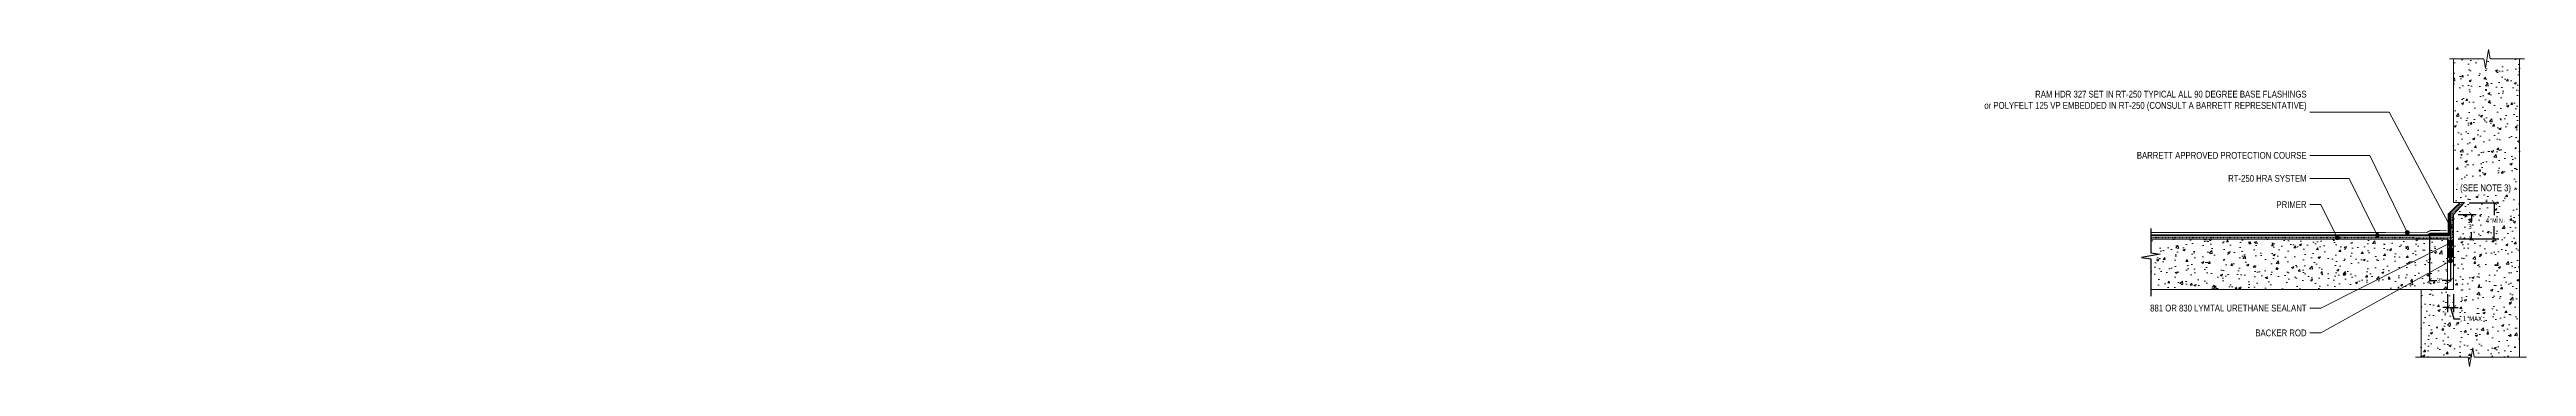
# Model space of a CAD drawing. Header units: feet. Extents: x -335 to 384, y -12 to 38.
# Drawn here: x -335.2 to 59.9, y -12.3 to 38.3 of the extents above; entities that cross this region are included whole.
import ezdxf
from ezdxf import colors
from ezdxf.entities.mleader import LeaderData, LeaderLine
from ezdxf.math import Vec2, Vec3

# ---------------------------------------------------------------- set-up
doc = ezdxf.new("R2010")
doc.units = ezdxf.units.FT
doc.header["$MEASUREMENT"] = 0
doc.linetypes.add('Dashed - Dense', pattern=[0.8, 0.5, -0.3])
doc.linetypes.add('DASHED2', pattern=[0.1875, 0.125, -0.0625])
for name, color, linetype, lineweight in [('Dimensions', 20, 'Continuous', 0), ('New_0_Pen_No__1', 7, 'Continuous', 0), ('New_G - Drawings.2D_Pen_No__7', 7, 'Continuous', 0), ('Others', 190, 'Continuous', 0), ('RAM HDR 327', 63, 'Continuous', 0), ('RT-250 HRA SYSTEM LIQUID', 241, 'Continuous', 0), ('RT-250 HRA SYSTEM MESH', 3, 'Continuous', 0), ('Text', 20, 'Continuous', 0)]:
    doc.layers.add(name, color=color, linetype=linetype, lineweight=lineweight)
for name, color, linetype, lineweight, true_color in [('Drafting Fills_Pen_No__116', 7, 'Continuous', 0, 0xa6a6a6), ('New_Drafting Fills_Pen_No__49', 7, 'Continuous', 0, 0x2e5b5c), ('Protection Course', 7, 'Dashed - Dense', 0, 0x216123)]:
    doc.layers.add(name, color=color, linetype=linetype, lineweight=lineweight, true_color=true_color)
doc.layers.add('Primer', color=32, linetype='DASHED2')
doc.styles.add('Annotative', font='tahoma.ttf')
doc.styles.get("Standard").update_dxf_attribs({"font": 'ARIALN.TTF'})
doc.dimstyles.new('Annotative', dxfattribs={"dimscale": 0, "dimtxt": 0.09375, "dimasz": 0.09375, "dimexe": 0.09375, "dimexo": 0.09375, "dimgap": 0.0625, "dimtad": 0, "dimtih": 1, "dimtoh": 1, "dimlfac": -1, "dimzin": 3, "dimdsep": 46, "dimlunit": 4, "dimtxsty": 'Annotative', "dimblk": 'ARCHTICK', "dimcen": 0.09, "dimclrd": 256, "dimclre": 256, "dimclrt": 256, "dimadec": 0, "dimazin": 2, "dimtfac": 1, "dimtix": 1, "dimtofl": 0, "dimtmove": 1, "dimatfit": 1, "dimldrblk": 'CLOSEDBLANK', "dimfxl": 1, "dimtfill": 1, "dimtolj": 1, "dimtzin": 0, "dimarcsym": 0})
doc.dimstyles.get("Standard").update_dxf_attribs({"dimtxt": 0.18, "dimasz": 0.18, "dimexe": 0.18, "dimexo": 0.0625, "dimgap": 0.09, "dimtad": 0, "dimtih": 1, "dimtoh": 1, "dimdec": 4, "dimzin": 0, "dimdsep": 46, "dimtxsty": 'Standard', "dimcen": 0.09, "dimadec": 0, "dimazin": 0, "dimtfac": 1, "dimtdec": 4, "dimtofl": 0, "dimtmove": 0, "dimatfit": 3, "dimfxl": 1, "dimtolj": 1, "dimtzin": 0, "dimarcsym": 0})

# ---------------------------------------------------------------- blocks, each defined once
blk = doc.blocks.new('_ArchTick')
at = {"color": 0, "linetype": 'ByBlock', "const_width": 0.15}
blk.add_lwpolyline([(-0.5, -0.5), (0.5, 0.5)], dxfattribs=at)
blk = doc.blocks.new('*D169')
at = {"layer": 'Defpoints', "color": 0, "transparency": 16777216}
for p in [(48.27, 11.98), (48.27, 8.08)]:
    blk.add_point(p, dxfattribs=at)
at = {"layer": 'Dimensions', "lineweight": -2, "transparency": 16777216}
for p, q in [((49.02, 11.98), (51.87, 11.98)), ((51.12, 11.98), (51.12, 10.92)), ((49.02, 8.08), (51.87, 8.08)), ((51.12, 8.08), (51.12, 9.14))]:
    blk.add_line(p, q, dxfattribs=at)
at = {"layer": 'Dimensions', "lineweight": -2, "transparency": 16777216, "xscale": 0.75, "yscale": 0.75, "zscale": 0.75}
for p, rotation in [((51.12, 11.98), 90), ((51.12, 8.08), 270)]:
    blk.add_blockref('_ArchTick', p, dxfattribs=dict(at, rotation=rotation))
at = {"layer": 'Dimensions', "transparency": 16777216, "insert": (51.12, 10.03), "char_height": 0.75, "attachment_point": 5, "style": 'Annotative', "bg_fill": 3, "box_fill_scale": 1.25, "bg_fill_color": 256, "bg_fill_true_color": 13158600, "bg_fill_transparency": 0}
blk.add_mtext('\\A1;3"', dxfattribs=at)
at = {"layer": 'Defpoints', "color": 0, "transparency": 16777216}
blk.add_point((51.12, 8.08), dxfattribs=at)
blk = doc.blocks.new('_ClosedBlank')
at = {"color": 0, "linetype": 'ByBlock', "lineweight": -2}
for p, q in [((-1, 0.2), (0, 0)), ((-1, 0.2), (-1, -0.2)), ((0, 0), (-1, -0.2))]:
    blk.add_line(p, q, dxfattribs=at)
blk = doc.blocks.new('*D170')
at = {"layer": 'Defpoints', "color": 0, "transparency": 16777216}
for p in [(50.02, 13.85), (48.25, 8.08), (54.77, 8.08)]:
    blk.add_point(p, dxfattribs=at)
at = {"layer": 'Dimensions', "lineweight": -2, "transparency": 16777216}
for p, q in [((50.77, 13.85), (55.52, 13.85)), ((54.77, 13.85), (54.77, 11.84)), ((49, 8.08), (55.52, 8.08)), ((54.77, 8.08), (54.77, 10.09))]:
    blk.add_line(p, q, dxfattribs=at)
at = {"layer": 'Dimensions', "lineweight": -2, "transparency": 16777216, "xscale": 0.75, "yscale": 0.75, "zscale": 0.75}
for p, rotation in [((54.77, 13.85), 90), ((54.77, 8.08), 270)]:
    blk.add_blockref('_ArchTick', p, dxfattribs=dict(at, rotation=rotation))
at = {"layer": 'Dimensions', "transparency": 16777216, "insert": (54.77, 10.97), "char_height": 0.75, "attachment_point": 5, "style": 'Annotative', "bg_fill": 3, "box_fill_scale": 1.25, "bg_fill_color": 256, "bg_fill_true_color": 13158600, "bg_fill_transparency": 0}
blk.add_mtext('\\A1;4"MIN', dxfattribs=at)
blk = doc.blocks.new('*D171')
at = {"layer": 'Defpoints', "color": 0, "transparency": 16777216}
for p in [(48.28, 0), (47.29, 0)]:
    blk.add_point(p, dxfattribs=at)
at = {"layer": 'Dimensions', "lineweight": -2, "transparency": 16777216}
for p, q in [((47.29, -2.9), (46.54, -2.9)), ((47.29, -0.75), (47.29, -3.65)), ((47.79, -2.9), (48.34, -4.68)), ((48.28, -0.75), (48.28, -3.65)), ((48.28, -2.9), (49.03, -2.9)), ((48.34, -4.68), (49.34, -4.68))]:
    blk.add_line(p, q, dxfattribs=at)
at = {"layer": 'Dimensions', "transparency": 16777216, "insert": (51.28, -4.68), "char_height": 0.75, "attachment_point": 5, "style": 'Annotative', "bg_fill": 3, "box_fill_scale": 1.25, "bg_fill_color": 256, "bg_fill_true_color": 13158600, "bg_fill_transparency": 0}
blk.add_mtext('\\A1;1"MAX', dxfattribs=at)
at = {"layer": 'Defpoints', "color": 0, "transparency": 16777216}
blk.add_point((48.28, -2.9), dxfattribs=at)
at = {"layer": 'Dimensions', "lineweight": -2, "transparency": 16777216}
blk.add_line((47.29, -2.9), (48.28, -2.9), dxfattribs=at)
at = {"layer": 'Dimensions', "lineweight": -2, "transparency": 16777216, "xscale": 0.75, "yscale": 0.75, "zscale": 0.75}
blk.add_blockref('_ArchTick', (47.29, -2.9), dxfattribs=at)
at = {"layer": 'Dimensions', "lineweight": -2, "transparency": 16777216, "xscale": 0.75, "yscale": 0.75, "zscale": 0.75, "rotation": 180}
blk.add_blockref('_ArchTick', (48.28, -2.9), dxfattribs=at)
blk = doc.blocks.new('_Dot')
at = {"color": 0, "linetype": 'ByBlock', "lineweight": -2}
blk.add_line((-0.5, 0), (-1, 0), dxfattribs=at)
at = {"color": 0, "linetype": 'ByBlock', "const_width": 0.5}
blk.add_lwpolyline([(-0.25, 0, 1), (0.25, 0, 1)], format="xyb", close=True, dxfattribs=at)
blk = doc.blocks.new('*D172')
at = {"layer": 'Defpoints', "color": 0, "transparency": 16777216}
for p in [(44.42, 8.67), (47.78, 8.62), (47.78, 1.43)]:
    blk.add_point(p, dxfattribs=at)
at = {"layer": 'Dimensions', "color": 0, "lineweight": -2, "transparency": 16777216}
for p, q in [((44.42, 8.6), (44.42, 1.25)), ((47.78, 8.56), (47.78, 1.25)), ((44.42, 1.43), (45.6, 1.43)), ((47.78, 1.43), (46.44, 1.43))]:
    blk.add_line(p, q, dxfattribs=at)
at = {"layer": 'Dimensions', "color": 0, "lineweight": -2, "transparency": 16777216, "xscale": 0.75, "yscale": 0.75, "zscale": 0.75, "rotation": 180}
blk.add_blockref('_ArchTick', (44.42, 1.43), dxfattribs=at)
at = {"layer": 'Dimensions', "color": 0, "lineweight": -2, "transparency": 16777216, "xscale": 0.75, "yscale": 0.75, "zscale": 0.75}
blk.add_blockref('_ArchTick', (47.78, 1.43), dxfattribs=at)
at = {"layer": 'Dimensions', "color": 0, "transparency": 16777216, "insert": (46.02, 1.43), "char_height": 0.7, "attachment_point": 5}
blk.add_mtext('\\A1;3"', dxfattribs=at)

msp = doc.modelspace()

# ---------------------------------------------------------------- hatches: boundary and pattern name
at = {"layer": 'Drafting Fills_Pen_No__116', "linetype": 'Continuous'}
h = msp.add_hatch(color=256, dxfattribs=at)
edge = h.paths.add_edge_path()
edge.add_ellipse((47.77685, 5.87159), major_axis=(0, 0.97657), ratio=0.505707059, start_angle=100.3533016, end_angle=439.6466563)
edge.add_line((47.29103, 6.04709), (47.29103, 5.69608))
edge = h.paths.add_edge_path(flags=16)
edge.add_ellipse((47.77685, 5.87159), major_axis=(-0.00462, 0.33938), ratio=0.412876162, start_angle=0, end_angle=360)
at = {"layer": 'New_Drafting Fills_Pen_No__49'}
h = msp.add_hatch(color=256, dxfattribs=at)
h.dxf.hatch_style = 1
h.paths.add_polyline_path([(47.29103, 7.03628, 0.352873908), (48.28446, 7.04428), (48.28446, 8.03816, -0.352873908), (47.29103, 8.03016)])
at = {"layer": 'Others'}
h = msp.add_hatch(dxfattribs=at)
h.set_pattern_fill('CONCRETE_C', color=256, scale=0.5, pattern_type=2)
h.set_pattern_definition([(50, (-18.6102, 154.599), (3.5863, -0.31376), [0.375, -4.125]), (355, (-18.6102, 154.599), (-0.69376, 3.76096), [0.3, -3.3]), (100.4514, (-18.3114, 154.5728), (2.89255, 3.4472), [0.3187, -3.50571]), (46.1842, (-18.6102, 155.599), (5.3362, -0.8276), [0.5625, -6.1875]), (96.6356, (-18.1655, 155.53), (4.67331, 4.87059), [0.47805, -5.25856]), (351.1842, (-18.61, 155.599), (4.67331, 4.8706), [0.45, -4.95]), (21, (-18.1102, 155.349), (2.984535, -2.013094), [0.375, -4.125]), (326, (-18.1102, 155.349), (1.21658, 3.62575), [0.3, -3.3]), (71.4514, (-17.8615, 155.1812), (4.20111, 1.61265), [0.3187, -3.50571]), (37.5, (-18.6102, 154.599), (0.060799, 1.664469), [0, -3.26, 0, -3.35, 0, -3.3125]), (7.5, (-18.6102, 154.599), (1.315348, 1.972059), [0, -1.91, 0, -3.185, 0, -1.2625]), (327.5, (-19.7252, 154.599), (2.669112, -0.112774), [0, -1.25, 0, -3.9, 0, -5.175]), (317.5, (-20.2252, 154.599), (2.91593, 0.500525), [0, -1.625, 0, -2.59, 0, -3.675])])
h.paths.add_polyline_path([(47.29103, 0.00001), (47.29103, 8.03016), (-0.01931, 8.03016), (-0.01931, 0)])
h.paths.add_polyline_path([(48.28446, 0.00001), (43.0806, 0.00001), (43.0806, -10.80418), (50.58419, -10.8042), (50.83418, -12.30421), (51.3342, -9.30421), (51.58419, -10.80421), (58.79685, -10.80424), (58.79685, 36.81317), (54.10445, 36.81314), (53.85444, 38.31314), (53.35446, 35.31314), (53.10445, 36.81314), (48.28446, 36.81311), (48.28446, 13.86014), (50.03851, 13.86014), (48.28446, 11.98371)])

# ---------------------------------------------------------------- linework, layer by layer
at = {"linetype": 'Continuous'}
msp.add_lwpolyline([(-0.0259, 9.72436), (-0.02588, 5.86397), (1.47412, 5.61398), (-1.52588, 5.11396), (-0.02588, 4.86397), (-0.02584, -1.09128)], dxfattribs=at)
at = {"layer": 'New_0_Pen_No__1', "linetype": 'Continuous'}
for points in [[(47.62462, 36.81311), (53.10445, 36.81314), (53.35446, 35.31314), (53.85444, 38.31314), (54.10445, 36.81314), (59.58427, 36.81318)], [(42.19302, -10.80417), (50.58419, -10.8042), (50.83418, -12.30421), (51.3342, -9.30421), (51.58419, -10.80421), (59.90102, -10.80424)]]:
    msp.add_lwpolyline(points, dxfattribs=at)
at = {"layer": 'New_Drafting Fills_Pen_No__49'}
msp.add_lwpolyline([(47.29103, 8.03016, 0.352873908), (48.28446, 8.03816), (48.28446, 7.04428, -0.352873908), (47.29103, 7.03628)], format="xyb", close=True, dxfattribs=at)
at = {"layer": 'New_G - Drawings.2D_Pen_No__7', "linetype": 'Continuous'}
for major_axis, ratio in [((0, 0.97657), 0.505707059), ((-0.00462, 0.33938), 0.412876162)]:
    msp.add_ellipse((47.77685, 5.87159), major_axis=major_axis, ratio=ratio, dxfattribs=at)
at = {"layer": 'Others'}
for points in [[(58.79685, 36.81317), (58.79685, -10.80424)], [(-0.01931, 0), (47.29103, 0.00001), (47.29103, 8.03016), (-0.01931, 8.03016), (-0.01931, 5.86287)]]:
    msp.add_lwpolyline(points, dxfattribs=at)
at = {"layer": 'RAM HDR 327'}
msp.add_lwpolyline([(44.4642, 8.64877, 0.05, 0.05, 0), (47.74778, 8.64877, 0.05, 0.05, 0), (47.74778, 12.2394, 0, 0, 0)], format="xyseb", dxfattribs=at)
at = {"layer": 'RT-250 HRA SYSTEM LIQUID', "const_width": 0.3}
for points in [[(-0.04249, 8.64505), (44.10066, 8.64877), (44.63884, 8.94064), (47.4917, 8.94064), (47.49089, 12.04719), (47.96919, 12.49403), (49.26706, 13.76302)], [(47.78926, 12.34125), (47.78643, 8.64877), (44.10066, 8.64877)]]:
    msp.add_lwpolyline(points, dxfattribs=at)
at = {"layer": 'RT-250 HRA SYSTEM MESH'}
msp.add_lwpolyline([(-0.04249, 8.64505), (44.10066, 8.64877), (44.63884, 8.94064), (47.4917, 8.94064), (47.49089, 12.04719), (47.96919, 12.49403), (49.26706, 13.76302)], dxfattribs=at)

# ---------------------------------------------------------------- leaders
at = {"layer": 'Text'}
ml = msp.add_multileader_mtext('Standard', dxfattribs=at)
ml.set_content('BARRETT APPROVED PROTECTION COURSE', color=256)
ml.set_leader_properties(color=256, lineweight=0)
ml.set_arrow_properties(name='DOT')
ml.build(insert=Vec2(0, 0))
ml.multileader.update_dxf_attribs({"text_left_attachment_type": 2, "text_right_attachment_type": 2, "dogleg_length": 0.36, "arrow_head_size": 0.75, "scale": 12})
ctx = ml.context
ctx.base_point, ctx.scale, ctx.char_height, ctx.arrow_head_size, ctx.landing_gap_size, ctx.plane_origin = Vec3(-2.64343, 21.39568), 12, 1.08, 0.75, 0.54, Vec3(9.80022, 18.09635)
ctx.left_attachment, ctx.right_attachment, ctx.text_align_type = 2, 2, 2
notes = []
notes.append((ctx, [(1, (1, 1, 0), (34.89145, 21.39568), (-1, 0), 9.5315, [(0, [(40.88289, 9.09226)], 0, [])])]))
ctx.mtext.insert, ctx.mtext.alignment, ctx.mtext.flow_direction = Vec3(24.81995, 21.95446), 3, 5
ml = msp.add_multileader_mtext('Standard', dxfattribs=at)
ml.set_content('RT-250 HRA SYSTEM', color=256)
ml.set_leader_properties(color=256, lineweight=0)
ml.set_arrow_properties(name='DOT')
ml.build(insert=Vec2(0, 0))
ml.multileader.update_dxf_attribs({"text_left_attachment_type": 2, "text_right_attachment_type": 2, "dogleg_length": 0.36, "arrow_head_size": 0.75, "scale": 12})
ctx = ml.context
ctx.base_point, ctx.scale, ctx.char_height, ctx.arrow_head_size, ctx.landing_gap_size, ctx.plane_origin = Vec3(11.95719, 17.71997), 12, 1.08, 0.75, 0.54, Vec3(5.58311, 17.64347)
ctx.left_attachment, ctx.right_attachment, ctx.text_align_type = 2, 2, 2
notes.append((ctx, [(1, (1, 1, 0), (31.63672, 17.71997), (-1, 0), 6.27677, [(0, [(36.11453, 8.63763)], 0, [])])]))
ctx.mtext.insert, ctx.mtext.alignment, ctx.mtext.flow_direction = Vec3(24.81995, 18.27876), 3, 5
ml = msp.add_multileader_mtext('Standard', dxfattribs=at)
ml.set_content('PRIMER', color=256)
ml.set_leader_properties(color=256, lineweight=0)
ml.set_arrow_properties(name='DOT')
ml.build(insert=Vec2(0, 0))
ml.multileader.update_dxf_attribs({"text_left_attachment_type": 2, "text_right_attachment_type": 2, "dogleg_length": 0.36, "arrow_head_size": 0.75, "scale": 12})
ctx = ml.context
ctx.base_point, ctx.scale, ctx.char_height, ctx.arrow_head_size, ctx.landing_gap_size, ctx.plane_origin = Vec3(19.58129, 13.55417), 12, 1.08, 0.75, 0.54, Vec3(1.42421, 17.20136)
ctx.left_attachment, ctx.right_attachment, ctx.text_align_type = 2, 2, 2
notes.append((ctx, [(1, (1, 1, 0), (27.10036, 13.55417), (-1, 0), 1.74041, [(0, [(29.73162, 8.26763)], 0, [])])]))
ctx.mtext.insert, ctx.mtext.width, ctx.mtext.alignment, ctx.mtext.flow_direction = Vec3(24.81995, 14.09417), 21.4012623, 3, 5
for ctx, leaders in notes:
    for number, flags, end, landing, length, lines in leaders:
        leader = LeaderData()
        leader.index, (leader.has_last_leader_line, leader.has_dogleg_vector, leader.attachment_direction) = number, flags
        leader.last_leader_point, leader.dogleg_vector, leader.dogleg_length = Vec3(end), Vec3(landing), length
        for number, points, colour, breaks in lines:
            line = LeaderLine()
            line.index, line.vertices, line.color, line.breaks = number, Vec3.list(points), colors.encode_raw_color(colour), breaks
            leader.lines.append(line)
        ctx.leaders.append(leader)

# ---------------------------------------------------------------- next in the draw order: dimensions: what is measured, and where the dimension line sits
at = {"layer": 'Dimensions'}
dim = msp.add_linear_dim(base=(51.12457, 8.08138), p1=(48.27219, 11.9762), p2=(48.27091, 8.08138), angle=90, text='3"', dimstyle='Annotative', dxfattribs=at)
dim.commit()
dim.dimension.update_dxf_attribs({"geometry": '*D169', "text_midpoint": (51.12457, 10.02879)})
dim = msp.add_linear_dim(base=(48.28409, -2.90166), p1=(47.29024, -0.00028), p2=(48.28409, 0.00026), text='1"MAX', dimstyle='Annotative', dxfattribs=at)
dim.commit()
dim.dimension.update_dxf_attribs({"geometry": '*D171', "text_midpoint": (49.84254, -4.68492), "dimtype": 160})

# ---------------------------------------------------------------- next in the draw order: dimensions: what is measured, and where the dimension line sits
dim = msp.add_linear_dim(base=(54.77147, 8.08138), p1=(50.02383, 13.85365), p2=(48.24966, 8.08138), angle=90, text='4"MIN', dimstyle='Annotative', dxfattribs=at)
dim.commit()
dim.dimension.update_dxf_attribs({"geometry": '*D170', "text_midpoint": (54.77147, 10.96751)})

# ---------------------------------------------------------------- next in the draw order: leaders
at = {"layer": 'Text'}
ml = msp.add_multileader_mtext('Standard', dxfattribs=at)
ml.set_content('BACKER ROD', color=256)
ml.set_leader_properties(color=256, lineweight=0)
ml.set_arrow_properties(name='DOT')
ml.build(insert=Vec2(0, 0))
ml.multileader.update_dxf_attribs({"text_left_attachment_type": 2, "text_right_attachment_type": 2, "dogleg_length": 0.36, "arrow_head_size": 0.75, "scale": 12})
ctx = ml.context
ctx.base_point, ctx.scale, ctx.char_height, ctx.arrow_head_size, ctx.landing_gap_size, ctx.plane_origin = Vec3(16.26025, -6.95139), 12, 1.08, 0.75, 0.54, Vec3(1.42421, 0.71076)
ctx.left_attachment, ctx.right_attachment, ctx.text_align_type = 2, 2, 2
notes = []
notes.append((ctx, [(1, (1, 1, 0), (27.10036, -6.95139), (-1, 0), 1.74041, [(0, [(47.80869, 4.5589)], 0, [])])]))
ctx.mtext.insert, ctx.mtext.width, ctx.mtext.alignment, ctx.mtext.flow_direction = Vec3(24.81995, -6.3926), 21.4012623, 3, 5
for ctx, leaders in notes:
    for number, flags, end, landing, length, lines in leaders:
        leader = LeaderData()
        leader.index, (leader.has_last_leader_line, leader.has_dogleg_vector, leader.attachment_direction) = number, flags
        leader.last_leader_point, leader.dogleg_vector, leader.dogleg_length = Vec3(end), Vec3(landing), length
        for number, points, colour, breaks in lines:
            line = LeaderLine()
            line.index, line.vertices, line.color, line.breaks = number, Vec3.list(points), colors.encode_raw_color(colour), breaks
            leader.lines.append(line)
        ctx.leaders.append(leader)

# ---------------------------------------------------------------- next in the draw order: linework, layer by layer
at = {"layer": 'Primer'}
msp.add_lwpolyline([(0.00285, 8.27729), (48.12376, 8.26613), (48.12376, 12.16313), (49.7156, 13.78674)], dxfattribs=at)
at = {"layer": 'Protection Course', "linetype": 'Dashed - Dense', "const_width": 0.14148}
msp.add_lwpolyline([(-0.04018, 9.07939), (43.97888, 9.07424), (44.57359, 9.40479), (47.19525, 9.38608)], dxfattribs=at)

# ---------------------------------------------------------------- next in the draw order: dimensions: what is measured, and where the dimension line sits
at = {"layer": 'Dimensions'}
dim = msp.add_linear_dim(base=(47.77679, 1.43305), p1=(44.42472, 8.66623), p2=(47.77679, 8.6201), text='3"', dimstyle='Standard', override={"dimtxt": 0.7, "dimasz": 0.75, "dimblk1": 'ArchTick', "dimblk2": 'ArchTick', "dimsah": 1}, dxfattribs=at)
dim.commit()
dim.dimension.update_dxf_attribs({"geometry": '*D172', "text_midpoint": (46.02061, 1.43305), "dimtype": 160})

# ---------------------------------------------------------------- next in the draw order: leaders
at = {"layer": 'Text'}
ml = msp.add_multileader_mtext('Standard', dxfattribs=at)
ml.set_content('RAM HDR 327 SET IN RT-250 TYPICAL ALL 90 DEGREE BASE FLASHINGS \\Por POLYFELT 125 VP EMBEDDED IN RT-250 (CONSULT A BARRETT REPRESENTATIVE)', color=256)
ml.set_leader_properties(color=256, lineweight=0)
ml.set_arrow_properties(name='DOT')
ml.build(insert=Vec2(0, 0))
ml.multileader.update_dxf_attribs({"text_left_attachment_type": 2, "text_right_attachment_type": 2, "dogleg_length": 0.36, "arrow_head_size": 0.75, "scale": 12})
ctx = ml.context
ctx.base_point, ctx.scale, ctx.char_height, ctx.arrow_head_size, ctx.landing_gap_size, ctx.plane_origin = Vec3(-2.30062, 28.286), 12, 1.08, 0.75, 0.54, Vec3(50.13928, 8.51318)
ctx.left_attachment, ctx.right_attachment, ctx.text_align_type = 2, 2, 2
notes = []
notes.append((ctx, [(0, (1, 1, 0), (37.97353, 28.286), (-1, 0), 12.60523, [(0, [(47.74707, 10.00149)], 0, [])])]))
ctx.mtext.insert, ctx.mtext.width, ctx.mtext.defined_height, ctx.mtext.alignment, ctx.mtext.flow_direction = Vec3(24.8283, 31.72307), 30.0062631, 4.8314, 3, 5
ml = msp.add_multileader_mtext('Standard', dxfattribs=at)
ml.set_content('881 OR 830 LYMTAL URETHANE SEALANT', color=256)
ml.set_leader_properties(color=256, lineweight=0)
ml.set_arrow_properties(name='DOT')
ml.build(insert=Vec2(0, 0))
ml.multileader.update_dxf_attribs({"text_left_attachment_type": 2, "text_right_attachment_type": 2, "dogleg_length": 0.36, "arrow_head_size": 0.75, "scale": 12})
ctx = ml.context
ctx.base_point, ctx.scale, ctx.char_height, ctx.arrow_head_size, ctx.landing_gap_size, ctx.plane_origin = Vec3(-0.60499, -2.99254), 12, 1.08, 0.75, 0.54, Vec3(1.42421, 3.59484)
ctx.left_attachment, ctx.right_attachment, ctx.text_align_type = 2, 2, 2
notes.append((ctx, [(1, (1, 1, 0), (27.10036, -2.99254), (-1, 0), 1.74041, [(0, [(47.80869, 7.44298)], 0, [])])]))
ctx.mtext.insert, ctx.mtext.width, ctx.mtext.alignment, ctx.mtext.flow_direction = Vec3(24.81995, -2.43375), 25.4264914, 3, 5
for ctx, leaders in notes:
    for number, flags, end, landing, length, lines in leaders:
        leader = LeaderData()
        leader.index, (leader.has_last_leader_line, leader.has_dogleg_vector, leader.attachment_direction) = number, flags
        leader.last_leader_point, leader.dogleg_vector, leader.dogleg_length = Vec3(end), Vec3(landing), length
        for number, points, colour, breaks in lines:
            line = LeaderLine()
            line.index, line.vertices, line.color, line.breaks = number, Vec3.list(points), colors.encode_raw_color(colour), breaks
            leader.lines.append(line)
        ctx.leaders.append(leader)

# ---------------------------------------------------------------- next in the draw order: texts
at = {"layer": 'Text', "insert": (57.43348, 16.76459), "char_height": 1.08, "width": 8.0450708, "attachment_point": 3, "bg_fill": 3, "box_fill_scale": 1.5, "bg_fill_color": 256, "bg_fill_transparency": 0}
msp.add_mtext('(SEE NOTE 3)', dxfattribs=at)

# ---------------------------------------------------------------- next in the draw order: linework, layer by layer
at = {"layer": 'Others'}
msp.add_lwpolyline([(43.0806, -10.80424), (43.0806, 0.00001), (48.28446, 0.00001), (48.28446, 11.98371), (50.03851, 13.86014), (48.28446, 13.86014), (48.28446, 36.81317)], dxfattribs=at)

doc.saveas('drawing.dxf')
